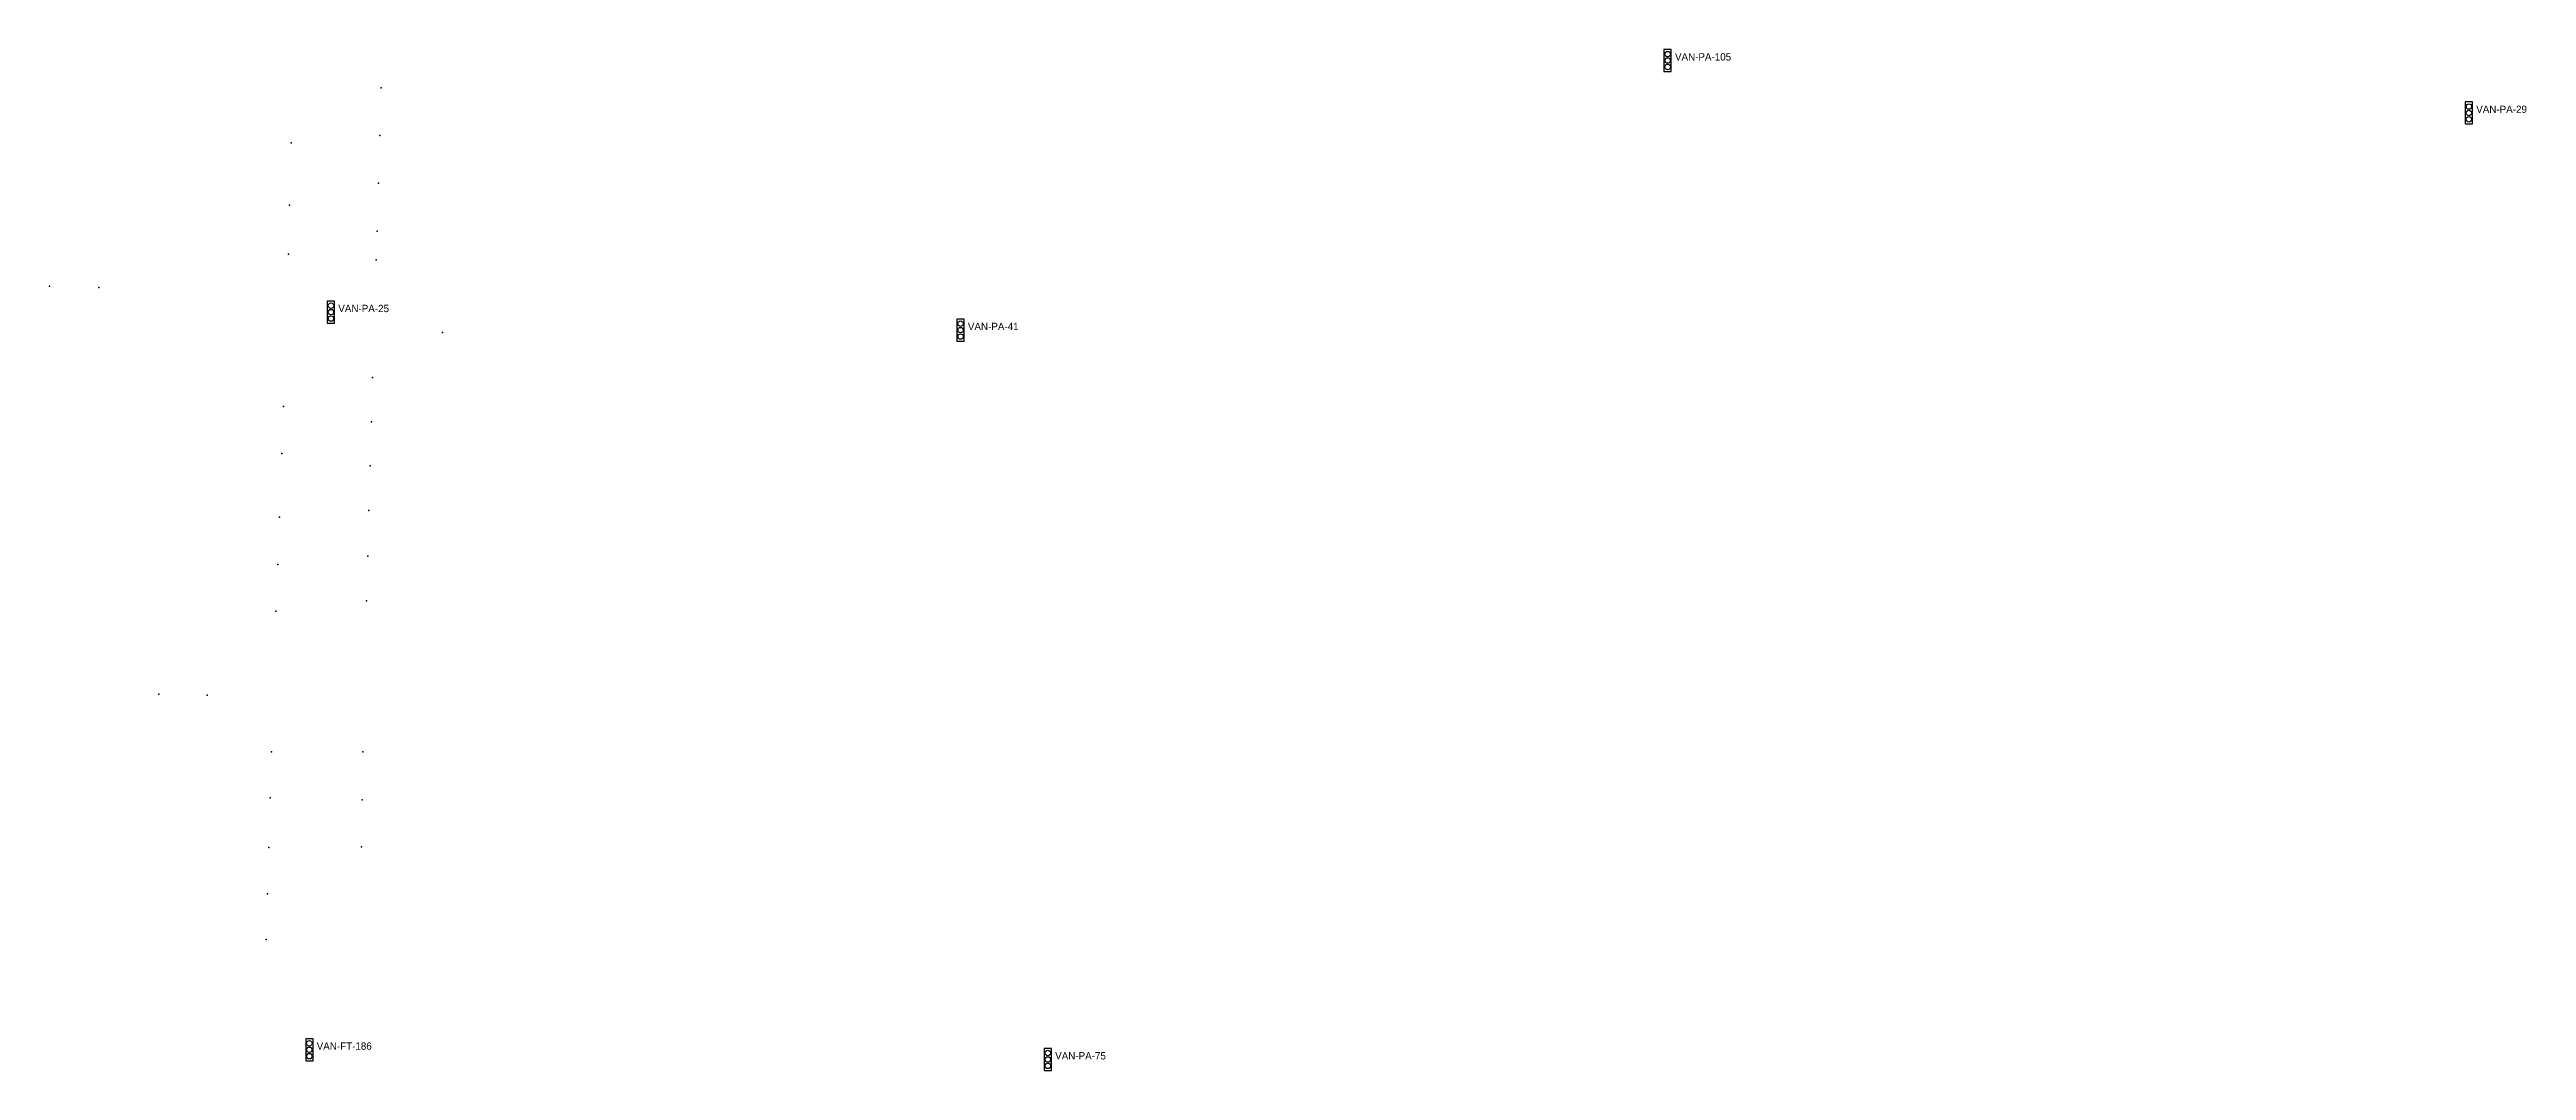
# Model space of a CAD drawing. Header units: inches. Extents: x 486474 to 494239, y 5455982 to 5460069.
# Drawn here: x 492575 to 493250, y 5456381 to 5456659 of the extents above; entities that cross this region are included whole.
import ezdxf

# ---------------------------------------------------------------- set-up
doc = ezdxf.new("R2010")
doc.units = ezdxf.units.IN
doc.header["$MEASUREMENT"] = 0
doc.layers.add('Parking Meters', color=10, linetype='Continuous')
doc.layers.add('Traffic Signals', color=10, linetype='Continuous')

msp = doc.modelspace()

# ---------------------------------------------------------------- texts
at = {"layer": 'Traffic Signals', "color": 1}
for s, p in [('VAN-PA-105', (493017.96, 5456656.43)), ('VAN-PA-29', (493236.37, 5456642.13)), ('VAN-PA-25', (492653.6, 5456587.82)), ('VAN-PA-41', (492825.22, 5456582.91)), ('VAN-FT-186', (492647.71, 5456386.67)), ('VAN-PA-75', (492849.01, 5456384.02))]:
    msp.add_text(s, height=2, dxfattribs=at).set_placement(p)

# ---------------------------------------------------------------- linework, layer by layer
at = {"layer": 'Parking Meters', "color": 7}
for p in [(492665.27, 5456648.96), (492664.92, 5456636.01), (492664.92, 5456636.01), (492640.72, 5456634.02), (492664.53, 5456622.97), (492664.53, 5456622.97), (492640.29, 5456616.98), (492640.29, 5456616.98), (492664.18, 5456609.92), (492664.18, 5456609.92), (492639.99, 5456603.62), (492663.96, 5456602.12), (492574.89, 5456594.86), (492574.89, 5456594.86), (492588.35, 5456594.55), (492588.35, 5456594.55), (492682.01, 5456582.27), (492682.01, 5456582.27), (492662.92, 5456569.95), (492638.68, 5456562.04), (492638.68, 5456562.04), (492662.66, 5456557.94), (492662.66, 5456557.94), (492638.18, 5456549.31), (492662.29, 5456545.89), (492662.29, 5456545.89), (492637.53, 5456531.87), (492637.53, 5456531.87), (492661.97, 5456533.7), (492661.97, 5456533.7), (492661.64, 5456521.3), (492661.64, 5456521.3), (492637.14, 5456519.02), (492637.14, 5456519.02), (492661.26, 5456509.07), (492661.26, 5456509.07), (492636.61, 5456506.27), (492604.67, 5456483.61), (492604.67, 5456483.61), (492617.85, 5456483.41), (492635.41, 5456467.93), (492635.41, 5456467.93), (492660.32, 5456467.91), (492660.32, 5456467.91), (492635.03, 5456455.37), (492635.03, 5456455.37), (492660.15, 5456454.82), (492660.15, 5456454.82), (492634.66, 5456441.83), (492634.66, 5456441.83), (492659.89, 5456442.04), (492659.89, 5456442.04), (492634.28, 5456429.17), (492634.28, 5456429.17), (492633.91, 5456416.71)]:
    msp.add_point(p, dxfattribs=at)
at = {"layer": 'Traffic Signals', "color": 1}
for points in [[(493014.96, 5456653.43), (493016.96, 5456653.43), (493016.96, 5456659.43), (493014.96, 5456659.43)], [(493233.37, 5456639.13), (493235.37, 5456639.13), (493235.37, 5456645.13), (493233.37, 5456645.13)], [(492650.6, 5456584.82), (492652.6, 5456584.82), (492652.6, 5456590.82), (492650.6, 5456590.82)], [(492822.22, 5456579.91), (492824.22, 5456579.91), (492824.22, 5456585.91), (492822.22, 5456585.91)], [(492644.71, 5456383.67), (492646.71, 5456383.67), (492646.71, 5456389.67), (492644.71, 5456389.67)], [(492846.01, 5456381.02), (492848.01, 5456381.02), (492848.01, 5456387.02), (492846.01, 5456387.02)]]:
    msp.add_lwpolyline(points, close=True, dxfattribs=at)
for centre in [(493015.96, 5456658.18), (493015.96, 5456656.43), (493015.96, 5456654.68), (493234.37, 5456643.88), (493234.37, 5456642.13), (493234.37, 5456640.38), (492651.6, 5456589.57), (492651.6, 5456587.82), (492651.6, 5456586.07), (492823.22, 5456584.66), (492823.22, 5456582.91), (492823.22, 5456581.16), (492645.71, 5456388.42), (492645.71, 5456386.67), (492847.01, 5456385.77), (492645.71, 5456384.92), (492847.01, 5456384.02), (492847.01, 5456382.27)]:
    msp.add_circle(centre, 0.75, dxfattribs=at)

msp.set_redraw_order([(e.dxf.handle, doc.entitydb.next_handle()) for e in msp.query("TEXT MTEXT ATTDEF DIMENSION ARC_DIMENSION")])  # texts and dimensions are drawn at this point

doc.saveas('drawing.dxf')
